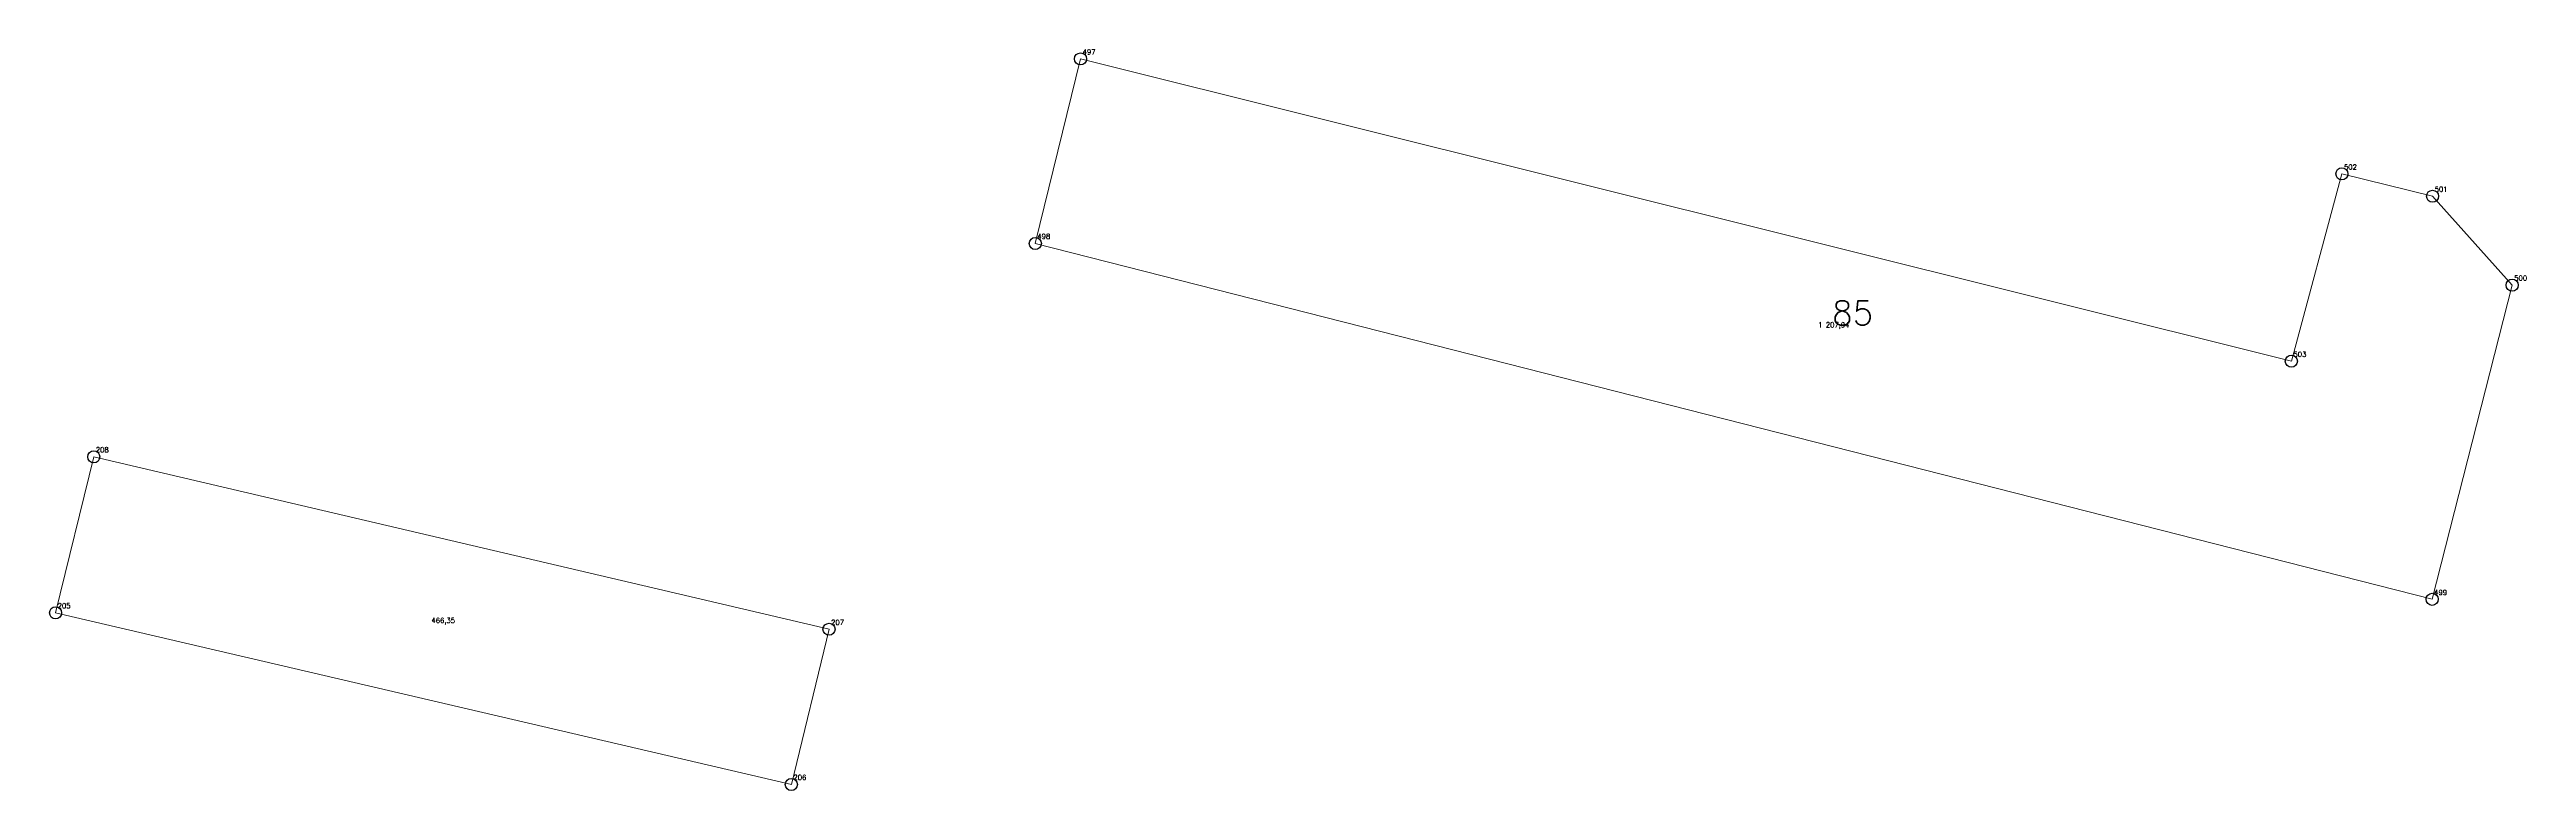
# Model space of a CAD drawing. Extents: x 1390459 to 1399894, y 355072 to 361029.
# Drawn here: x 1394455.8 to 1394609.6, y 360297.9 to 360343.9 of the extents above; entities that cross this region are included whole.
import ezdxf

# ---------------------------------------------------------------- set-up
doc = ezdxf.new("R2010")
doc.units = 0
doc.header["$PDMODE"] = 33
doc.header["$PDSIZE"] = 0.75
doc.layers.add('8 - ценная историческая застройка конец ХIX - начало ХХ века', color=7, linetype='Continuous')
doc.layers.add('OKN_VALUED_LABELS', color=1, linetype='Continuous')
doc.styles.get("Standard").update_dxf_attribs({"font": 'simplex.shx'})

msp = doc.modelspace()

# ---------------------------------------------------------------- linework, layer by layer
at = {"layer": '8 - ценная историческая застройка конец ХIX - начало ХХ века', "color": 7, "lineweight": 20}
for points in [[(1394519.82, 360343.35), (1394595.01, 360324.58), (1394598.15, 360336.21), (1394603.78, 360334.82), (1394608.72, 360329.3), (1394603.75, 360309.79), (1394517.01, 360331.89), (1394519.82, 360343.35)], [(1394456.17, 360308.95), (1394458.54, 360318.64), (1394504.2, 360307.93), (1394501.86, 360298.29), (1394456.17, 360308.95)]]:
    msp.add_lwpolyline(points, close=True, dxfattribs=at)
at = {"layer": '8 - ценная историческая застройка конец ХIX - начало ХХ века'}
for p in [(1394519.82, 360343.35), (1394598.15, 360336.21), (1394603.78, 360334.82), (1394517.01, 360331.89), (1394608.72, 360329.3), (1394595.01, 360324.58), (1394458.54, 360318.64), (1394603.75, 360309.79), (1394456.17, 360308.95), (1394504.2, 360307.93), (1394501.86, 360298.29)]:
    msp.add_point(p, dxfattribs=at)

# ---------------------------------------------------------------- texts
at = {"layer": '8 - ценная историческая застройка конец ХIX - начало ХХ века', "color": 7}
for s, p in [('497', (1394519.95, 360343.62)), ('502', (1394598.28, 360336.48)), ('501', (1394603.91, 360335.1)), ('498', (1394517.14, 360332.17)), ('500', (1394608.85, 360329.58)), ('1 207,94', (1394565.62, 360326.68)), ('503', (1394595.14, 360324.85)), ('208', (1394458.67, 360318.92)), ('499', (1394603.88, 360310.06)), ('205', (1394456.3, 360309.23)), ('466,35', (1394479.51, 360308.32)), ('207', (1394504.33, 360308.2)), ('206', (1394501.99, 360298.57))]:
    msp.add_text(s, height=0.311, dxfattribs=at).set_placement(p)
at = {"layer": 'OKN_VALUED_LABELS'}
msp.add_text('85', height=1.5, dxfattribs=at).set_placement((1394566.48, 360326.82))

doc.saveas('drawing.dxf')
